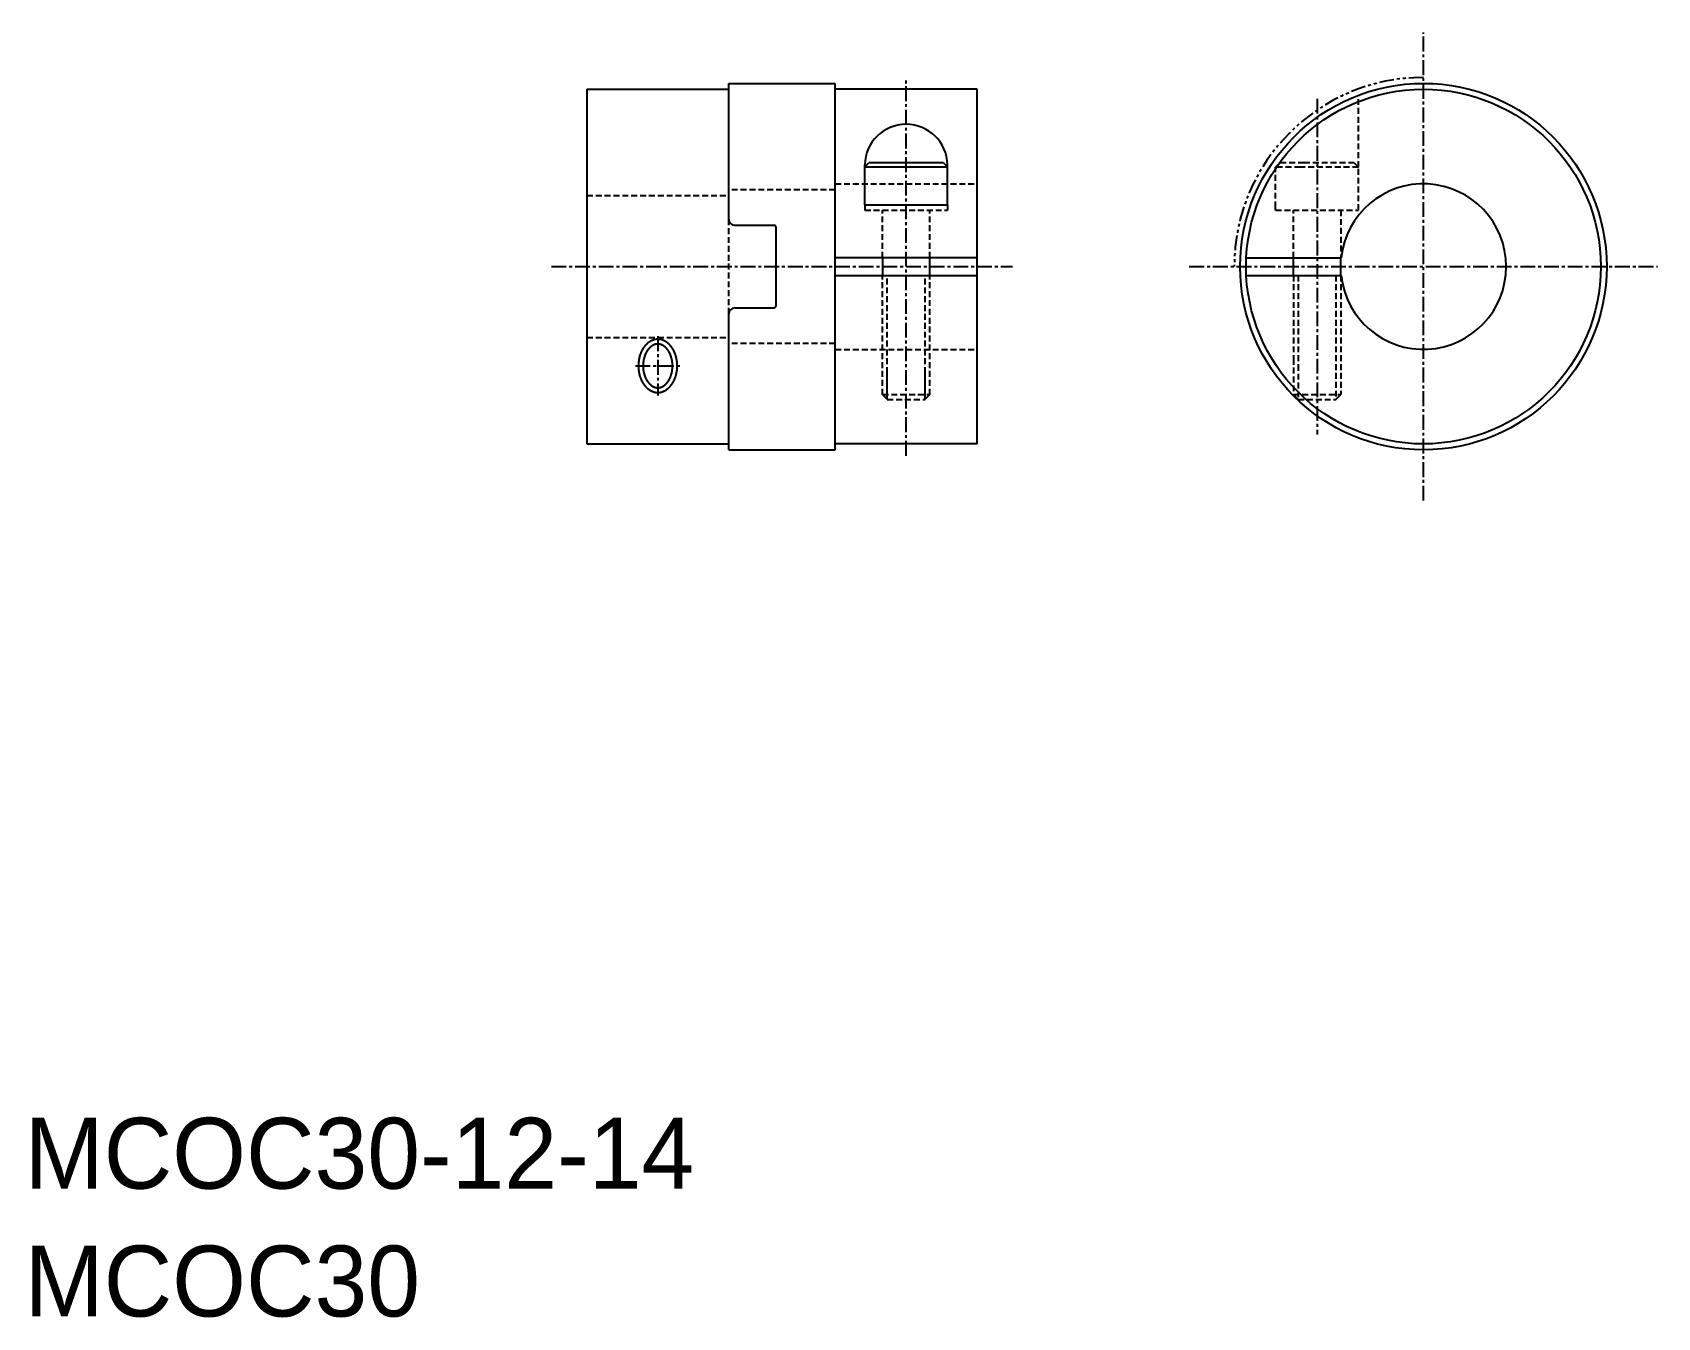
# Model space of a CAD drawing. Extents: x -285 to -148, y -61 to 48.
import ezdxf

# ---------------------------------------------------------------- set-up
doc = ezdxf.new("R2010")
doc.units = 0
for name, pattern in [('CENTER', [2, 1.25, -0.25, 0.25, -0.25]), ('DASHED', [0.75, 0.5, -0.25]), ('PHANTOM', [2.5, 1.25, -0.25, 0.25, -0.25, 0.25, -0.25])]:
    doc.linetypes.add(name, pattern=pattern)
doc.layers.get('0').update_dxf_attribs({"linetype": 'CONTINUOUS'})
doc.layers.add('CENTER', color=1, linetype='CENTER')
doc.layers.add('二点鎖線', color=3, linetype='PHANTOM')

msp = doc.modelspace()

# ---------------------------------------------------------------- texts
at = {"color": 7, "linetype": 'CONTINUOUS'}
for s, p in [('MCOC30-12-14', (-285.99, -50)), ('MCOC30', (-285.99, -60.81))]:
    msp.add_text(s, height=6, dxfattribs=at).set_placement(p)

# ---------------------------------------------------------------- linework, layer by layer
at = {"color": 7, "linetype": 'CONTINUOUS'}
for p, q in [((-238.44, 43), (-238.44, 13)), ((-238.44, 43), (-226.44, 43)), ((-226.44, 32), (-226.44, 43.5)), ((-226.44, 43.5), (-217.44, 43.5)), ((-217.44, 12.5), (-217.44, 43.5)), ((-205.44, 43), (-217.44, 43)), ((-205.44, 13), (-205.44, 43)), ((-214.94, 36.42), (-214.59, 36.77)), ((-214.94, 33.23), (-214.94, 36.62)), ((-207.94, 36.42), (-214.94, 36.42)), ((-208.29, 36.77), (-214.59, 36.77)), ((-208.29, 36.77), (-207.94, 36.42)), ((-207.94, 33.23), (-207.94, 36.62)), ((-207.94, 36.07), (-207.94, 36.07)), ((-214.94, 33.23), (-207.94, 33.23)), ((-225.94, 31.5), (-222.64, 31.5)), ((-222.44, 24.7), (-222.44, 31.3)), ((-205.44, 28.75), (-217.44, 28.75)), ((-213.44, 28.75), (-213.44, 27.25)), ((-209.44, 27.25), (-209.44, 28.75)), ((-182.68, 28.75), (-174.65, 28.75)), ((-178.69, 27.25), (-178.69, 28.75)), ((-174.69, 27.25), (-174.69, 28.75)), ((-217.44, 27.25), (-205.44, 27.25)), ((-182.68, 27.25), (-174.65, 27.25)), ((-226.44, 12.5), (-226.44, 24)), ((-225.94, 24.5), (-222.64, 24.5)), ((-238.44, 13), (-226.44, 13)), ((-226.44, 12.5), (-217.44, 12.5)), ((-205.44, 13), (-217.44, 13))]:
    msp.add_line(p, q, dxfattribs=at)
at = {"color": 3, "linetype": 'DASHED'}
for p, q in [((-173.19, 36.42), (-173.19, 42.49)), ((-179.84, 36.77), (-180.19, 36.42)), ((-178.1, 36.42), (-180.19, 36.42)), ((-180.19, 33), (-180.19, 36.42)), ((-177.79, 36.77), (-179.84, 36.77)), ((-173.19, 36.42), (-178.1, 36.42)), ((-173.54, 36.77), (-177.79, 36.77)), ((-173.54, 36.77), (-173.19, 36.42)), ((-173.19, 32.77), (-173.19, 36.42)), ((-173.19, 36.07), (-173.19, 36.07)), ((-217.44, 34.5), (-226.44, 34.5)), ((-217.44, 35), (-205.44, 35)), ((-238.44, 34), (-226.44, 34)), ((-214.94, 33.23), (-214.94, 32.77)), ((-207.94, 33.23), (-207.94, 32.77)), ((-180.19, 32.77), (-180.19, 33)), ((-226.44, 24), (-226.44, 32)), ((-214.94, 32.77), (-207.94, 32.77)), ((-213.44, 28.75), (-213.44, 32.77)), ((-209.44, 28.75), (-209.44, 32.77)), ((-180.19, 32.77), (-173.19, 32.77)), ((-178.69, 28.75), (-178.69, 32.77)), ((-174.69, 32.77), (-174.69, 28.75)), ((-213.44, 17.17), (-213.44, 27.25)), ((-213.04, 18.99), (-213.04, 27.25)), ((-209.84, 18.99), (-209.84, 27.25)), ((-209.44, 17.17), (-209.44, 27.25)), ((-178.69, 27.25), (-178.69, 20.2)), ((-178.29, 27.25), (-178.29, 19.69)), ((-175.09, 27.25), (-175.09, 16.77)), ((-174.69, 27.25), (-174.69, 17.17)), ((-238.44, 22), (-226.44, 22)), ((-217.44, 21.5), (-226.44, 21.5)), ((-217.44, 21), (-205.44, 21)), ((-178.69, 20.2), (-178.69, 17.17)), ((-178.29, 19.69), (-178.29, 16.77)), ((-213.44, 17.17), (-213.04, 16.77)), ((-213.44, 17.17), (-209.44, 17.17)), ((-213.04, 16.77), (-209.84, 16.77)), ((-209.44, 17.17), (-209.84, 16.77)), ((-178.69, 17.17), (-178.29, 16.77)), ((-178.69, 17.17), (-174.69, 17.17)), ((-178.29, 16.77), (-175.09, 16.77)), ((-175.09, 16.77), (-174.69, 17.17))]:
    msp.add_line(p, q, dxfattribs=at)
at = {"color": 3, "linetype": 'CONTINUOUS'}
for p, q in [((-213.04, 16.77), (-213.04, 18.99)), ((-209.84, 16.77), (-209.84, 18.99))]:
    msp.add_line(p, q, dxfattribs=at)
msp.add_polyline3d([(-232.44, 21.85, 0), (-232.46, 21.85, 0), (-232.47, 21.85, 0), (-232.48, 21.85, 0), (-232.49, 21.85, 0), (-232.5, 21.85, 0), (-232.51, 21.85, 0), (-232.52, 21.85, 0), (-232.53, 21.85, 0), (-232.54, 21.85, 0), (-232.55, 21.85, 0), (-232.57, 21.85, 0), (-232.58, 21.85, 0), (-232.59, 21.85, 0), (-232.6, 21.84, 0), (-232.61, 21.84, 0), (-232.62, 21.84, 0), (-232.63, 21.84, 0), (-232.64, 21.84, 0), (-232.65, 21.84, 0), (-232.66, 21.83, 0), (-232.67, 21.83, 0), (-232.69, 21.83, 0), (-232.7, 21.83, 0), (-232.71, 21.83, 0), (-232.72, 21.82, 0), (-232.73, 21.82, 0), (-232.74, 21.82, 0), (-232.75, 21.81, 0), (-232.76, 21.81, 0), (-232.77, 21.81, 0), (-232.78, 21.81, 0), (-232.79, 21.8, 0), (-232.81, 21.8, 0), (-232.82, 21.8, 0), (-232.83, 21.79, 0), (-232.84, 21.79, 0), (-232.85, 21.78, 0), (-232.86, 21.78, 0), (-232.87, 21.78, 0), (-232.88, 21.77, 0), (-232.89, 21.77, 0), (-232.9, 21.76, 0), (-232.91, 21.76, 0), (-232.92, 21.76, 0), (-232.93, 21.75, 0), (-232.94, 21.75, 0), (-232.96, 21.74, 0), (-232.97, 21.74, 0), (-232.98, 21.73, 0), (-232.99, 21.73, 0), (-233, 21.72, 0), (-233.01, 21.72, 0), (-233.02, 21.71, 0), (-233.03, 21.71, 0), (-233.04, 21.7, 0), (-233.05, 21.69, 0), (-233.06, 21.69, 0), (-233.07, 21.68, 0), (-233.08, 21.68, 0), (-233.09, 21.67, 0), (-233.1, 21.66, 0), (-233.11, 21.66, 0), (-233.12, 21.65, 0), (-233.13, 21.65, 0), (-233.14, 21.64, 0), (-233.15, 21.63, 0), (-233.16, 21.63, 0), (-233.17, 21.62, 0), (-233.18, 21.61, 0), (-233.19, 21.6, 0), (-233.2, 21.6, 0), (-233.21, 21.59, 0), (-233.22, 21.58, 0), (-233.23, 21.57, 0), (-233.24, 21.57, 0), (-233.25, 21.56, 0), (-233.26, 21.55, 0), (-233.27, 21.54, 0), (-233.28, 21.54, 0), (-233.29, 21.53, 0), (-233.3, 21.52, 0), (-233.31, 21.51, 0), (-233.32, 21.5, 0), (-233.33, 21.49, 0), (-233.34, 21.49, 0), (-233.35, 21.48, 0), (-233.36, 21.47, 0), (-233.37, 21.46, 0), (-233.38, 21.45, 0), (-233.39, 21.44, 0), (-233.4, 21.43, 0), (-233.41, 21.42, 0), (-233.42, 21.41, 0), (-233.43, 21.4, 0), (-233.44, 21.39, 0), (-233.45, 21.38, 0), (-233.45, 21.38, 0), (-233.46, 21.37, 0), (-233.47, 21.36, 0), (-233.48, 21.35, 0), (-233.49, 21.34, 0), (-233.5, 21.33, 0), (-233.51, 21.32, 0), (-233.52, 21.3, 0), (-233.53, 21.29, 0), (-233.53, 21.28, 0), (-233.54, 21.27, 0), (-233.55, 21.26, 0), (-233.56, 21.25, 0), (-233.57, 21.24, 0), (-233.58, 21.23, 0), (-233.59, 21.22, 0), (-233.59, 21.21, 0), (-233.6, 21.2, 0), (-233.61, 21.19, 0), (-233.62, 21.17, 0), (-233.63, 21.16, 0), (-233.63, 21.15, 0), (-233.64, 21.14, 0), (-233.65, 21.13, 0), (-233.66, 21.12, 0), (-233.67, 21.1, 0), (-233.67, 21.09, 0), (-233.68, 21.08, 0), (-233.69, 21.07, 0), (-233.7, 21.06, 0), (-233.7, 21.04, 0), (-233.71, 21.03, 0), (-233.72, 21.02, 0), (-233.73, 21.01, 0), (-233.73, 20.99, 0), (-233.74, 20.98, 0), (-233.75, 20.97, 0), (-233.76, 20.96, 0), (-233.76, 20.94, 0), (-233.77, 20.93, 0), (-233.78, 20.92, 0), (-233.78, 20.9, 0), (-233.79, 20.89, 0), (-233.8, 20.88, 0), (-233.8, 20.86, 0), (-233.81, 20.85, 0), (-233.82, 20.84, 0), (-233.82, 20.82, 0), (-233.83, 20.81, 0), (-233.84, 20.8, 0), (-233.84, 20.78, 0), (-233.85, 20.77, 0), (-233.85, 20.75, 0), (-233.86, 20.74, 0), (-233.87, 20.73, 0), (-233.87, 20.71, 0), (-233.88, 20.7, 0), (-233.88, 20.68, 0), (-233.89, 20.67, 0), (-233.9, 20.66, 0), (-233.9, 20.64, 0), (-233.91, 20.63, 0), (-233.91, 20.61, 0), (-233.92, 20.6, 0), (-233.92, 20.58, 0), (-233.93, 20.57, 0), (-233.93, 20.56, 0), (-233.94, 20.54, 0), (-233.94, 20.53, 0), (-233.95, 20.51, 0), (-233.95, 20.5, 0), (-233.96, 20.48, 0), (-233.96, 20.47, 0), (-233.97, 20.45, 0), (-233.97, 20.44, 0), (-233.97, 20.42, 0), (-233.98, 20.41, 0), (-233.98, 20.39, 0), (-233.99, 20.38, 0), (-233.99, 20.36, 0), (-234, 20.35, 0), (-234, 20.33, 0), (-234, 20.31, 0), (-234.01, 20.3, 0), (-234.01, 20.28, 0), (-234.01, 20.27, 0), (-234.02, 20.25, 0), (-234.02, 20.24, 0), (-234.02, 20.22, 0), (-234.03, 20.21, 0), (-234.03, 20.19, 0), (-234.03, 20.17, 0), (-234.04, 20.16, 0), (-234.04, 20.14, 0), (-234.04, 20.13, 0), (-234.05, 20.11, 0), (-234.05, 20.1, 0), (-234.05, 20.08, 0), (-234.05, 20.06, 0), (-234.06, 20.05, 0), (-234.06, 20.03, 0), (-234.06, 20.02, 0), (-234.06, 20, 0), (-234.06, 19.98, 0), (-234.07, 19.97, 0), (-234.07, 19.95, 0), (-234.07, 19.94, 0), (-234.07, 19.92, 0), (-234.07, 19.9, 0), (-234.07, 19.89, 0), (-234.08, 19.87, 0), (-234.08, 19.86, 0), (-234.08, 19.84, 0), (-234.08, 19.82, 0), (-234.08, 19.81, 0), (-234.08, 19.79, 0), (-234.08, 19.78, 0), (-234.08, 19.76, 0), (-234.09, 19.74, 0), (-234.09, 19.73, 0), (-234.09, 19.71, 0), (-234.09, 19.69, 0), (-234.09, 19.68, 0), (-234.09, 19.66, 0), (-234.09, 19.65, 0), (-234.09, 19.63, 0), (-234.09, 19.61, 0), (-234.09, 19.6, 0), (-234.09, 19.58, 0), (-234.09, 19.56, 0), (-234.09, 19.55, 0), (-234.09, 19.53, 0), (-234.09, 19.52, 0), (-234.09, 19.5, 0), (-234.09, 19.48, 0), (-234.09, 19.47, 0), (-234.08, 19.45, 0), (-234.08, 19.43, 0), (-234.08, 19.42, 0), (-234.08, 19.4, 0), (-234.08, 19.39, 0), (-234.08, 19.37, 0), (-234.08, 19.35, 0), (-234.08, 19.34, 0), (-234.08, 19.32, 0), (-234.07, 19.3, 0), (-234.07, 19.29, 0), (-234.07, 19.27, 0), (-234.07, 19.26, 0), (-234.07, 19.24, 0), (-234.06, 19.22, 0), (-234.06, 19.21, 0), (-234.06, 19.19, 0), (-234.06, 19.18, 0), (-234.06, 19.16, 0), (-234.05, 19.14, 0), (-234.05, 19.13, 0), (-234.05, 19.11, 0), (-234.05, 19.1, 0), (-234.04, 19.08, 0), (-234.04, 19.07, 0), (-234.04, 19.05, 0), (-234.04, 19.03, 0), (-234.03, 19.02, 0), (-234.03, 19, 0), (-234.03, 18.99, 0), (-234.02, 18.97, 0), (-234.02, 18.96, 0), (-234.02, 18.94, 0), (-234.01, 18.92, 0), (-234.01, 18.91, 0), (-234, 18.89, 0), (-234, 18.88, 0), (-234, 18.86, 0), (-233.99, 18.85, 0), (-233.99, 18.83, 0), (-233.99, 18.82, 0), (-233.98, 18.8, 0), (-233.98, 18.79, 0), (-233.97, 18.77, 0), (-233.97, 18.76, 0), (-233.96, 18.74, 0), (-233.96, 18.73, 0), (-233.95, 18.71, 0), (-233.95, 18.7, 0), (-233.94, 18.68, 0), (-233.94, 18.67, 0), (-233.93, 18.65, 0), (-233.93, 18.64, 0), (-233.92, 18.62, 0), (-233.92, 18.61, 0), (-233.91, 18.6, 0), (-233.91, 18.58, 0), (-233.9, 18.57, 0), (-233.9, 18.55, 0), (-233.89, 18.54, 0), (-233.89, 18.52, 0), (-233.88, 18.51, 0), (-233.88, 18.5, 0), (-233.87, 18.48, 0), (-233.86, 18.47, 0), (-233.86, 18.45, 0), (-233.85, 18.44, 0), (-233.85, 18.43, 0), (-233.84, 18.41, 0), (-233.83, 18.4, 0), (-233.83, 18.38, 0), (-233.82, 18.37, 0), (-233.81, 18.36, 0), (-233.81, 18.34, 0), (-233.8, 18.33, 0), (-233.79, 18.32, 0), (-233.79, 18.3, 0), (-233.78, 18.29, 0), (-233.77, 18.28, 0), (-233.77, 18.27, 0), (-233.76, 18.25, 0), (-233.75, 18.24, 0), (-233.75, 18.23, 0), (-233.74, 18.21, 0), (-233.73, 18.2, 0), (-233.72, 18.19, 0), (-233.72, 18.18, 0), (-233.71, 18.16, 0), (-233.7, 18.15, 0), (-233.69, 18.14, 0), (-233.69, 18.13, 0), (-233.68, 18.12, 0), (-233.67, 18.1, 0), (-233.66, 18.09, 0), (-233.65, 18.08, 0), (-233.65, 18.07, 0), (-233.64, 18.06, 0), (-233.63, 18.04, 0), (-233.62, 18.03, 0), (-233.61, 18.02, 0), (-233.61, 18.01, 0), (-233.6, 18, 0), (-233.59, 17.99, 0), (-233.58, 17.98, 0), (-233.57, 17.97, 0), (-233.56, 17.95, 0), (-233.56, 17.94, 0), (-233.55, 17.93, 0), (-233.54, 17.92, 0), (-233.53, 17.91, 0), (-233.52, 17.9, 0), (-233.51, 17.89, 0), (-233.5, 17.88, 0), (-233.49, 17.87, 0), (-233.49, 17.86, 0), (-233.48, 17.85, 0), (-233.47, 17.84, 0), (-233.46, 17.83, 0), (-233.45, 17.82, 0), (-233.44, 17.81, 0), (-233.43, 17.8, 0), (-233.42, 17.79, 0), (-233.41, 17.78, 0), (-233.4, 17.77, 0), (-233.39, 17.76, 0), (-233.38, 17.75, 0), (-233.38, 17.75, 0), (-233.37, 17.74, 0), (-233.36, 17.73, 0), (-233.35, 17.72, 0), (-233.34, 17.71, 0), (-233.33, 17.7, 0), (-233.32, 17.69, 0), (-233.31, 17.69, 0), (-233.3, 17.68, 0), (-233.29, 17.67, 0), (-233.28, 17.66, 0), (-233.27, 17.65, 0), (-233.26, 17.65, 0), (-233.25, 17.64, 0), (-233.24, 17.63, 0), (-233.23, 17.62, 0), (-233.22, 17.62, 0), (-233.21, 17.61, 0), (-233.2, 17.6, 0), (-233.19, 17.59, 0), (-233.18, 17.59, 0), (-233.17, 17.58, 0), (-233.16, 17.57, 0), (-233.15, 17.57, 0), (-233.14, 17.56, 0), (-233.13, 17.55, 0), (-233.12, 17.55, 0), (-233.11, 17.54, 0), (-233.1, 17.53, 0), (-233.09, 17.53, 0), (-233.08, 17.52, 0), (-233.07, 17.52, 0), (-233.06, 17.51, 0), (-233.04, 17.5, 0), (-233.03, 17.5, 0), (-233.02, 17.49, 0), (-233.01, 17.49, 0), (-233, 17.48, 0), (-232.99, 17.48, 0), (-232.98, 17.47, 0), (-232.97, 17.47, 0), (-232.96, 17.46, 0), (-232.95, 17.46, 0), (-232.94, 17.45, 0), (-232.93, 17.45, 0), (-232.92, 17.44, 0), (-232.91, 17.44, 0), (-232.9, 17.43, 0), (-232.89, 17.43, 0), (-232.88, 17.43, 0), (-232.86, 17.42, 0), (-232.85, 17.42, 0), (-232.84, 17.41, 0), (-232.83, 17.41, 0), (-232.82, 17.41, 0), (-232.81, 17.4, 0), (-232.8, 17.4, 0), (-232.79, 17.4, 0), (-232.78, 17.39, 0), (-232.77, 17.39, 0), (-232.76, 17.39, 0), (-232.75, 17.38, 0), (-232.73, 17.38, 0), (-232.72, 17.38, 0), (-232.71, 17.38, 0), (-232.7, 17.37, 0), (-232.69, 17.37, 0), (-232.68, 17.37, 0), (-232.67, 17.37, 0), (-232.66, 17.37, 0), (-232.65, 17.36, 0), (-232.64, 17.36, 0), (-232.63, 17.36, 0), (-232.61, 17.36, 0), (-232.6, 17.36, 0), (-232.59, 17.36, 0), (-232.58, 17.35, 0), (-232.57, 17.35, 0), (-232.56, 17.35, 0), (-232.55, 17.35, 0), (-232.54, 17.35, 0), (-232.53, 17.35, 0), (-232.52, 17.35, 0), (-232.51, 17.35, 0), (-232.49, 17.35, 0), (-232.48, 17.35, 0), (-232.47, 17.35, 0), (-232.46, 17.35, 0), (-232.45, 17.35, 0), (-232.44, 17.35, 0), (-232.43, 17.35, 0), (-232.42, 17.35, 0), (-232.41, 17.35, 0), (-232.4, 17.35, 0), (-232.38, 17.35, 0), (-232.37, 17.35, 0), (-232.36, 17.35, 0), (-232.35, 17.35, 0), (-232.34, 17.35, 0), (-232.33, 17.35, 0), (-232.32, 17.35, 0), (-232.31, 17.35, 0), (-232.3, 17.36, 0), (-232.29, 17.36, 0), (-232.27, 17.36, 0), (-232.26, 17.36, 0), (-232.25, 17.36, 0), (-232.24, 17.36, 0), (-232.23, 17.37, 0), (-232.22, 17.37, 0), (-232.21, 17.37, 0), (-232.2, 17.37, 0), (-232.19, 17.37, 0), (-232.18, 17.38, 0), (-232.17, 17.38, 0), (-232.15, 17.38, 0), (-232.14, 17.38, 0), (-232.13, 17.39, 0), (-232.12, 17.39, 0), (-232.11, 17.39, 0), (-232.1, 17.4, 0), (-232.09, 17.4, 0), (-232.08, 17.4, 0), (-232.07, 17.41, 0), (-232.06, 17.41, 0), (-232.05, 17.41, 0), (-232.04, 17.42, 0), (-232.03, 17.42, 0), (-232.01, 17.43, 0), (-232, 17.43, 0), (-231.99, 17.43, 0), (-231.98, 17.44, 0), (-231.97, 17.44, 0), (-231.96, 17.45, 0), (-231.95, 17.45, 0), (-231.94, 17.46, 0), (-231.93, 17.46, 0), (-231.92, 17.47, 0), (-231.91, 17.47, 0), (-231.9, 17.48, 0), (-231.89, 17.48, 0), (-231.88, 17.49, 0), (-231.87, 17.49, 0), (-231.86, 17.5, 0), (-231.84, 17.5, 0), (-231.83, 17.51, 0), (-231.82, 17.52, 0), (-231.81, 17.52, 0), (-231.8, 17.53, 0), (-231.79, 17.53, 0), (-231.78, 17.54, 0), (-231.77, 17.55, 0), (-231.76, 17.55, 0), (-231.75, 17.56, 0), (-231.74, 17.57, 0), (-231.73, 17.57, 0), (-231.72, 17.58, 0), (-231.71, 17.59, 0), (-231.7, 17.59, 0), (-231.69, 17.6, 0), (-231.68, 17.61, 0), (-231.67, 17.62, 0), (-231.66, 17.62, 0), (-231.65, 17.63, 0), (-231.64, 17.64, 0), (-231.63, 17.65, 0), (-231.62, 17.65, 0), (-231.61, 17.66, 0), (-231.6, 17.67, 0), (-231.59, 17.68, 0), (-231.58, 17.69, 0), (-231.57, 17.69, 0), (-231.56, 17.7, 0), (-231.55, 17.71, 0), (-231.54, 17.72, 0), (-231.53, 17.73, 0), (-231.52, 17.74, 0), (-231.51, 17.75, 0), (-231.5, 17.76, 0), (-231.5, 17.76, 0), (-231.49, 17.77, 0), (-231.48, 17.78, 0), (-231.47, 17.79, 0), (-231.46, 17.8, 0), (-231.45, 17.81, 0), (-231.44, 17.82, 0), (-231.43, 17.83, 0), (-231.42, 17.84, 0), (-231.41, 17.85, 0), (-231.4, 17.86, 0), (-231.39, 17.87, 0), (-231.39, 17.88, 0), (-231.38, 17.89, 0), (-231.37, 17.9, 0), (-231.36, 17.91, 0), (-231.35, 17.92, 0), (-231.34, 17.93, 0), (-231.33, 17.94, 0), (-231.33, 17.95, 0), (-231.32, 17.97, 0), (-231.31, 17.98, 0), (-231.3, 17.99, 0), (-231.29, 18, 0), (-231.28, 18.01, 0), (-231.28, 18.02, 0), (-231.27, 18.03, 0), (-231.26, 18.04, 0), (-231.25, 18.06, 0), (-231.24, 18.07, 0), (-231.23, 18.08, 0), (-231.23, 18.09, 0), (-231.22, 18.1, 0), (-231.21, 18.12, 0), (-231.2, 18.13, 0), (-231.2, 18.14, 0), (-231.19, 18.15, 0), (-231.18, 18.16, 0), (-231.17, 18.18, 0), (-231.17, 18.19, 0), (-231.16, 18.2, 0), (-231.15, 18.21, 0), (-231.14, 18.23, 0), (-231.14, 18.24, 0), (-231.13, 18.25, 0), (-231.12, 18.27, 0), (-231.12, 18.28, 0), (-231.11, 18.29, 0), (-231.1, 18.3, 0), (-231.1, 18.32, 0), (-231.09, 18.33, 0), (-231.08, 18.34, 0), (-231.08, 18.36, 0), (-231.07, 18.37, 0), (-231.06, 18.38, 0), (-231.06, 18.4, 0), (-231.05, 18.41, 0), (-231.04, 18.43, 0), (-231.04, 18.44, 0), (-231.03, 18.45, 0), (-231.03, 18.47, 0), (-231.02, 18.48, 0), (-231.01, 18.5, 0), (-231.01, 18.51, 0), (-231, 18.52, 0), (-231, 18.54, 0), (-230.99, 18.55, 0), (-230.99, 18.57, 0), (-230.98, 18.58, 0), (-230.98, 18.6, 0), (-230.97, 18.61, 0), (-230.96, 18.62, 0), (-230.96, 18.64, 0), (-230.95, 18.65, 0), (-230.95, 18.67, 0), (-230.94, 18.68, 0), (-230.94, 18.7, 0), (-230.94, 18.71, 0), (-230.93, 18.73, 0), (-230.93, 18.74, 0), (-230.92, 18.76, 0), (-230.92, 18.77, 0), (-230.91, 18.79, 0), (-230.91, 18.8, 0), (-230.9, 18.82, 0), (-230.9, 18.83, 0), (-230.9, 18.85, 0), (-230.89, 18.86, 0), (-230.89, 18.88, 0), (-230.88, 18.89, 0), (-230.88, 18.91, 0), (-230.88, 18.92, 0), (-230.87, 18.94, 0), (-230.87, 18.96, 0), (-230.87, 18.97, 0), (-230.86, 18.99, 0), (-230.86, 19, 0), (-230.86, 19.02, 0), (-230.85, 19.03, 0), (-230.85, 19.05, 0), (-230.85, 19.07, 0), (-230.85, 19.08, 0), (-230.84, 19.1, 0), (-230.84, 19.11, 0), (-230.84, 19.13, 0), (-230.84, 19.14, 0), (-230.83, 19.16, 0), (-230.83, 19.18, 0), (-230.83, 19.19, 0), (-230.83, 19.21, 0), (-230.82, 19.22, 0), (-230.82, 19.24, 0), (-230.82, 19.26, 0), (-230.82, 19.27, 0), (-230.82, 19.29, 0), (-230.82, 19.3, 0), (-230.81, 19.32, 0), (-230.81, 19.34, 0), (-230.81, 19.35, 0), (-230.81, 19.37, 0), (-230.81, 19.39, 0), (-230.81, 19.4, 0), (-230.81, 19.42, 0), (-230.81, 19.43, 0), (-230.81, 19.45, 0), (-230.8, 19.47, 0), (-230.8, 19.48, 0), (-230.8, 19.5, 0), (-230.8, 19.52, 0), (-230.8, 19.53, 0), (-230.8, 19.55, 0), (-230.8, 19.56, 0), (-230.8, 19.58, 0), (-230.8, 19.6, 0), (-230.8, 19.61, 0), (-230.8, 19.63, 0), (-230.8, 19.65, 0), (-230.8, 19.66, 0), (-230.8, 19.68, 0), (-230.8, 19.69, 0), (-230.8, 19.71, 0), (-230.8, 19.73, 0), (-230.8, 19.74, 0), (-230.81, 19.76, 0), (-230.81, 19.78, 0), (-230.81, 19.79, 0), (-230.81, 19.81, 0), (-230.81, 19.82, 0), (-230.81, 19.84, 0), (-230.81, 19.86, 0), (-230.81, 19.87, 0), (-230.81, 19.89, 0), (-230.82, 19.9, 0), (-230.82, 19.92, 0), (-230.82, 19.94, 0), (-230.82, 19.95, 0), (-230.82, 19.97, 0), (-230.83, 19.98, 0), (-230.83, 20, 0), (-230.83, 20.02, 0), (-230.83, 20.03, 0), (-230.83, 20.05, 0), (-230.84, 20.06, 0), (-230.84, 20.08, 0), (-230.84, 20.1, 0), (-230.84, 20.11, 0), (-230.85, 20.13, 0), (-230.85, 20.14, 0), (-230.85, 20.16, 0), (-230.86, 20.17, 0), (-230.86, 20.19, 0), (-230.86, 20.21, 0), (-230.87, 20.22, 0), (-230.87, 20.24, 0), (-230.87, 20.25, 0), (-230.88, 20.27, 0), (-230.88, 20.28, 0), (-230.88, 20.3, 0), (-230.89, 20.31, 0), (-230.89, 20.33, 0), (-230.89, 20.35, 0), (-230.9, 20.36, 0), (-230.9, 20.38, 0), (-230.91, 20.39, 0), (-230.91, 20.41, 0), (-230.92, 20.42, 0), (-230.92, 20.44, 0), (-230.92, 20.45, 0), (-230.93, 20.47, 0), (-230.93, 20.48, 0), (-230.94, 20.5, 0), (-230.94, 20.51, 0), (-230.95, 20.53, 0), (-230.95, 20.54, 0), (-230.96, 20.56, 0), (-230.96, 20.57, 0), (-230.97, 20.58, 0), (-230.97, 20.6, 0), (-230.98, 20.61, 0), (-230.98, 20.63, 0), (-230.99, 20.64, 0), (-230.99, 20.66, 0), (-231, 20.67, 0), (-231.01, 20.68, 0), (-231.01, 20.7, 0), (-231.02, 20.71, 0), (-231.02, 20.73, 0), (-231.03, 20.74, 0), (-231.04, 20.75, 0), (-231.04, 20.77, 0), (-231.05, 20.78, 0), (-231.05, 20.8, 0), (-231.06, 20.81, 0), (-231.07, 20.82, 0), (-231.07, 20.84, 0), (-231.08, 20.85, 0), (-231.09, 20.86, 0), (-231.09, 20.88, 0), (-231.1, 20.89, 0), (-231.11, 20.9, 0), (-231.11, 20.92, 0), (-231.12, 20.93, 0), (-231.13, 20.94, 0), (-231.13, 20.96, 0), (-231.14, 20.97, 0), (-231.15, 20.98, 0), (-231.16, 20.99, 0), (-231.16, 21.01, 0), (-231.17, 21.02, 0), (-231.18, 21.03, 0), (-231.18, 21.04, 0), (-231.19, 21.06, 0), (-231.2, 21.07, 0), (-231.21, 21.08, 0), (-231.22, 21.09, 0), (-231.22, 21.1, 0), (-231.23, 21.12, 0), (-231.24, 21.13, 0), (-231.25, 21.14, 0), (-231.25, 21.15, 0), (-231.26, 21.16, 0), (-231.27, 21.17, 0), (-231.28, 21.19, 0), (-231.29, 21.2, 0), (-231.3, 21.21, 0), (-231.3, 21.22, 0), (-231.31, 21.23, 0), (-231.32, 21.24, 0), (-231.33, 21.25, 0), (-231.34, 21.26, 0), (-231.35, 21.27, 0), (-231.36, 21.28, 0), (-231.36, 21.29, 0), (-231.37, 21.31, 0), (-231.38, 21.32, 0), (-231.39, 21.33, 0), (-231.4, 21.34, 0), (-231.41, 21.35, 0), (-231.42, 21.36, 0), (-231.43, 21.37, 0), (-231.44, 21.38, 0), (-231.44, 21.39, 0), (-231.45, 21.39, 0), (-231.46, 21.4, 0), (-231.47, 21.41, 0), (-231.48, 21.42, 0), (-231.49, 21.43, 0), (-231.5, 21.44, 0), (-231.51, 21.45, 0), (-231.52, 21.46, 0), (-231.53, 21.47, 0), (-231.54, 21.48, 0), (-231.55, 21.49, 0), (-231.56, 21.49, 0), (-231.57, 21.5, 0), (-231.58, 21.51, 0), (-231.59, 21.52, 0), (-231.6, 21.53, 0), (-231.61, 21.54, 0), (-231.62, 21.54, 0), (-231.63, 21.55, 0), (-231.64, 21.56, 0), (-231.65, 21.57, 0), (-231.66, 21.57, 0), (-231.67, 21.58, 0), (-231.68, 21.59, 0), (-231.69, 21.6, 0), (-231.7, 21.6, 0), (-231.71, 21.61, 0), (-231.72, 21.62, 0), (-231.73, 21.63, 0), (-231.74, 21.63, 0), (-231.75, 21.64, 0), (-231.76, 21.65, 0), (-231.77, 21.65, 0), (-231.78, 21.66, 0), (-231.79, 21.66, 0), (-231.8, 21.67, 0), (-231.81, 21.68, 0), (-231.82, 21.68, 0), (-231.83, 21.69, 0), (-231.84, 21.69, 0), (-231.85, 21.7, 0), (-231.86, 21.71, 0), (-231.87, 21.71, 0), (-231.88, 21.72, 0), (-231.89, 21.72, 0), (-231.9, 21.73, 0), (-231.91, 21.73, 0), (-231.92, 21.74, 0), (-231.93, 21.74, 0), (-231.94, 21.75, 0), (-231.96, 21.75, 0), (-231.97, 21.76, 0), (-231.98, 21.76, 0), (-231.99, 21.76, 0), (-232, 21.77, 0), (-232.01, 21.77, 0), (-232.02, 21.78, 0), (-232.03, 21.78, 0), (-232.04, 21.79, 0), (-232.05, 21.79, 0), (-232.06, 21.79, 0), (-232.07, 21.8, 0), (-232.08, 21.8, 0), (-232.1, 21.8, 0), (-232.11, 21.81, 0), (-232.12, 21.81, 0), (-232.13, 21.81, 0), (-232.14, 21.81, 0), (-232.15, 21.82, 0), (-232.16, 21.82, 0), (-232.17, 21.82, 0), (-232.18, 21.83, 0), (-232.19, 21.83, 0), (-232.2, 21.83, 0), (-232.21, 21.83, 0), (-232.23, 21.83, 0), (-232.24, 21.84, 0), (-232.25, 21.84, 0), (-232.26, 21.84, 0), (-232.27, 21.84, 0), (-232.28, 21.84, 0), (-232.29, 21.84, 0), (-232.3, 21.85, 0), (-232.31, 21.85, 0), (-232.32, 21.85, 0), (-232.34, 21.85, 0), (-232.35, 21.85, 0), (-232.36, 21.85, 0), (-232.37, 21.85, 0), (-232.38, 21.85, 0), (-232.39, 21.85, 0), (-232.4, 21.85, 0), (-232.41, 21.85, 0), (-232.42, 21.85, 0), (-232.43, 21.85, 0), (-232.44, 21.85, 0)], dxfattribs=at)
at = {"color": 7, "linetype": 'CONTINUOUS'}
msp.add_polyline3d([(-232.44, 21.45, 0), (-232.45, 21.45, 0), (-232.46, 21.45, 0), (-232.46, 21.45, 0), (-232.47, 21.45, 0), (-232.48, 21.45, 0), (-232.48, 21.45, 0), (-232.49, 21.45, 0), (-232.5, 21.45, 0), (-232.5, 21.45, 0), (-232.51, 21.45, 0), (-232.51, 21.45, 0), (-232.52, 21.45, 0), (-232.53, 21.45, 0), (-232.53, 21.45, 0), (-232.54, 21.45, 0), (-232.55, 21.45, 0), (-232.55, 21.45, 0), (-232.56, 21.45, 0), (-232.57, 21.45, 0), (-232.57, 21.44, 0), (-232.58, 21.44, 0), (-232.59, 21.44, 0), (-232.59, 21.44, 0), (-232.6, 21.44, 0), (-232.6, 21.44, 0), (-232.61, 21.44, 0), (-232.62, 21.44, 0), (-232.62, 21.43, 0), (-232.63, 21.43, 0), (-232.64, 21.43, 0), (-232.64, 21.43, 0), (-232.65, 21.43, 0), (-232.66, 21.43, 0), (-232.66, 21.42, 0), (-232.67, 21.42, 0), (-232.68, 21.42, 0), (-232.68, 21.42, 0), (-232.69, 21.42, 0), (-232.7, 21.41, 0), (-232.7, 21.41, 0), (-232.71, 21.41, 0), (-232.71, 21.41, 0), (-232.72, 21.41, 0), (-232.73, 21.4, 0), (-232.73, 21.4, 0), (-232.74, 21.4, 0), (-232.75, 21.4, 0), (-232.75, 21.39, 0), (-232.76, 21.39, 0), (-232.77, 21.39, 0), (-232.77, 21.39, 0), (-232.78, 21.38, 0), (-232.79, 21.38, 0), (-232.79, 21.38, 0), (-232.8, 21.37, 0), (-232.81, 21.37, 0), (-232.81, 21.37, 0), (-232.82, 21.36, 0), (-232.83, 21.36, 0), (-232.83, 21.36, 0), (-232.84, 21.35, 0), (-232.84, 21.35, 0), (-232.85, 21.35, 0), (-232.86, 21.34, 0), (-232.86, 21.34, 0), (-232.87, 21.34, 0), (-232.88, 21.33, 0), (-232.88, 21.33, 0), (-232.89, 21.33, 0), (-232.9, 21.32, 0), (-232.9, 21.32, 0), (-232.91, 21.31, 0), (-232.92, 21.31, 0), (-232.92, 21.3, 0), (-232.93, 21.3, 0), (-232.94, 21.3, 0), (-232.94, 21.29, 0), (-232.95, 21.29, 0), (-232.96, 21.28, 0), (-232.96, 21.28, 0), (-232.97, 21.27, 0), (-232.98, 21.27, 0), (-232.98, 21.26, 0), (-232.99, 21.26, 0), (-233, 21.25, 0), (-233, 21.25, 0), (-233.01, 21.24, 0), (-233.01, 21.24, 0), (-233.02, 21.23, 0), (-233.03, 21.23, 0), (-233.03, 21.22, 0), (-233.04, 21.22, 0), (-233.05, 21.21, 0), (-233.05, 21.21, 0), (-233.06, 21.2, 0), (-233.07, 21.19, 0), (-233.07, 21.19, 0), (-233.08, 21.18, 0), (-233.09, 21.18, 0), (-233.09, 21.17, 0), (-233.1, 21.17, 0), (-233.11, 21.16, 0), (-233.11, 21.15, 0), (-233.12, 21.15, 0), (-233.12, 21.14, 0), (-233.13, 21.13, 0), (-233.14, 21.13, 0), (-233.14, 21.12, 0), (-233.15, 21.11, 0), (-233.16, 21.11, 0), (-233.16, 21.1, 0), (-233.17, 21.09, 0), (-233.17, 21.09, 0), (-233.18, 21.08, 0), (-233.19, 21.07, 0), (-233.19, 21.07, 0), (-233.2, 21.06, 0), (-233.21, 21.05, 0), (-233.21, 21.05, 0), (-233.22, 21.04, 0), (-233.22, 21.03, 0), (-233.23, 21.02, 0), (-233.24, 21.02, 0), (-233.24, 21.01, 0), (-233.25, 21, 0), (-233.25, 20.99, 0), (-233.26, 20.99, 0), (-233.27, 20.98, 0), (-233.27, 20.97, 0), (-233.28, 20.96, 0), (-233.28, 20.95, 0), (-233.29, 20.95, 0), (-233.3, 20.94, 0), (-233.3, 20.93, 0), (-233.31, 20.92, 0), (-233.31, 20.91, 0), (-233.32, 20.9, 0), (-233.32, 20.9, 0), (-233.33, 20.89, 0), (-233.34, 20.88, 0), (-233.34, 20.87, 0), (-233.35, 20.86, 0), (-233.35, 20.85, 0), (-233.36, 20.85, 0), (-233.36, 20.84, 0), (-233.37, 20.83, 0), (-233.37, 20.82, 0), (-233.38, 20.81, 0), (-233.38, 20.8, 0), (-233.39, 20.79, 0), (-233.39, 20.78, 0), (-233.4, 20.77, 0), (-233.4, 20.76, 0), (-233.41, 20.75, 0), (-233.41, 20.75, 0), (-233.42, 20.74, 0), (-233.42, 20.73, 0), (-233.43, 20.72, 0), (-233.43, 20.71, 0), (-233.44, 20.7, 0), (-233.44, 20.69, 0), (-233.45, 20.68, 0), (-233.45, 20.67, 0), (-233.46, 20.66, 0), (-233.46, 20.65, 0), (-233.47, 20.64, 0), (-233.47, 20.63, 0), (-233.48, 20.62, 0), (-233.48, 20.61, 0), (-233.49, 20.6, 0), (-233.49, 20.59, 0), (-233.5, 20.58, 0), (-233.5, 20.57, 0), (-233.5, 20.56, 0), (-233.51, 20.55, 0), (-233.51, 20.54, 0), (-233.52, 20.52, 0), (-233.52, 20.51, 0), (-233.53, 20.5, 0), (-233.53, 20.49, 0), (-233.53, 20.48, 0), (-233.54, 20.47, 0), (-233.54, 20.46, 0), (-233.54, 20.45, 0), (-233.55, 20.44, 0), (-233.55, 20.43, 0), (-233.56, 20.42, 0), (-233.56, 20.41, 0), (-233.56, 20.4, 0), (-233.57, 20.38, 0), (-233.57, 20.37, 0), (-233.57, 20.36, 0), (-233.58, 20.35, 0), (-233.58, 20.34, 0), (-233.58, 20.33, 0), (-233.59, 20.32, 0), (-233.59, 20.31, 0), (-233.59, 20.29, 0), (-233.6, 20.28, 0), (-233.6, 20.27, 0), (-233.6, 20.26, 0), (-233.61, 20.25, 0), (-233.61, 20.24, 0), (-233.61, 20.23, 0), (-233.62, 20.21, 0), (-233.62, 20.2, 0), (-233.62, 20.19, 0), (-233.62, 20.18, 0), (-233.63, 20.17, 0), (-233.63, 20.16, 0), (-233.63, 20.14, 0), (-233.63, 20.13, 0), (-233.64, 20.12, 0), (-233.64, 20.11, 0), (-233.64, 20.1, 0), (-233.64, 20.09, 0), (-233.65, 20.07, 0), (-233.65, 20.06, 0), (-233.65, 20.05, 0), (-233.65, 20.04, 0), (-233.65, 20.03, 0), (-233.66, 20.01, 0), (-233.66, 20, 0), (-233.66, 19.99, 0), (-233.66, 19.98, 0), (-233.66, 19.97, 0), (-233.66, 19.95, 0), (-233.67, 19.94, 0), (-233.67, 19.93, 0), (-233.67, 19.92, 0), (-233.67, 19.9, 0), (-233.67, 19.89, 0), (-233.67, 19.88, 0), (-233.67, 19.87, 0), (-233.68, 19.86, 0), (-233.68, 19.84, 0), (-233.68, 19.83, 0), (-233.68, 19.82, 0), (-233.68, 19.81, 0), (-233.68, 19.79, 0), (-233.68, 19.78, 0), (-233.68, 19.77, 0), (-233.68, 19.76, 0), (-233.68, 19.75, 0), (-233.68, 19.73, 0), (-233.69, 19.72, 0), (-233.69, 19.71, 0), (-233.69, 19.7, 0), (-233.69, 19.68, 0), (-233.69, 19.67, 0), (-233.69, 19.66, 0), (-233.69, 19.65, 0), (-233.69, 19.63, 0), (-233.69, 19.62, 0), (-233.69, 19.61, 0), (-233.69, 19.6, 0), (-233.69, 19.59, 0), (-233.69, 19.57, 0), (-233.69, 19.56, 0), (-233.69, 19.55, 0), (-233.69, 19.54, 0), (-233.69, 19.52, 0), (-233.69, 19.51, 0), (-233.69, 19.5, 0), (-233.69, 19.49, 0), (-233.69, 19.47, 0), (-233.68, 19.46, 0), (-233.68, 19.45, 0), (-233.68, 19.44, 0), (-233.68, 19.42, 0), (-233.68, 19.41, 0), (-233.68, 19.4, 0), (-233.68, 19.39, 0), (-233.68, 19.38, 0), (-233.68, 19.36, 0), (-233.68, 19.35, 0), (-233.68, 19.34, 0), (-233.67, 19.33, 0), (-233.67, 19.31, 0), (-233.67, 19.3, 0), (-233.67, 19.29, 0), (-233.67, 19.28, 0), (-233.67, 19.27, 0), (-233.67, 19.25, 0), (-233.66, 19.24, 0), (-233.66, 19.23, 0), (-233.66, 19.22, 0), (-233.66, 19.2, 0), (-233.66, 19.19, 0), (-233.65, 19.18, 0), (-233.65, 19.17, 0), (-233.65, 19.16, 0), (-233.65, 19.14, 0), (-233.65, 19.13, 0), (-233.64, 19.12, 0), (-233.64, 19.11, 0), (-233.64, 19.1, 0), (-233.64, 19.09, 0), (-233.64, 19.07, 0), (-233.63, 19.06, 0), (-233.63, 19.05, 0), (-233.63, 19.04, 0), (-233.62, 19.03, 0), (-233.62, 19.02, 0), (-233.62, 19, 0), (-233.62, 18.99, 0), (-233.61, 18.98, 0), (-233.61, 18.97, 0), (-233.61, 18.96, 0), (-233.61, 18.95, 0), (-233.6, 18.93, 0), (-233.6, 18.92, 0), (-233.6, 18.91, 0), (-233.59, 18.9, 0), (-233.59, 18.89, 0), (-233.59, 18.88, 0), (-233.58, 18.87, 0), (-233.58, 18.86, 0), (-233.58, 18.84, 0), (-233.57, 18.83, 0), (-233.57, 18.82, 0), (-233.57, 18.81, 0), (-233.56, 18.8, 0), (-233.56, 18.79, 0), (-233.55, 18.78, 0), (-233.55, 18.77, 0), (-233.55, 18.76, 0), (-233.54, 18.75, 0), (-233.54, 18.73, 0), (-233.54, 18.72, 0), (-233.53, 18.71, 0), (-233.53, 18.7, 0), (-233.52, 18.69, 0), (-233.52, 18.68, 0), (-233.51, 18.67, 0), (-233.51, 18.66, 0), (-233.51, 18.65, 0), (-233.5, 18.64, 0), (-233.5, 18.63, 0), (-233.49, 18.62, 0), (-233.49, 18.61, 0), (-233.48, 18.6, 0), (-233.48, 18.59, 0), (-233.48, 18.58, 0), (-233.47, 18.57, 0), (-233.47, 18.56, 0), (-233.46, 18.55, 0), (-233.46, 18.54, 0), (-233.45, 18.53, 0), (-233.45, 18.52, 0), (-233.44, 18.51, 0), (-233.44, 18.5, 0), (-233.43, 18.49, 0), (-233.43, 18.48, 0), (-233.42, 18.47, 0), (-233.42, 18.46, 0), (-233.41, 18.45, 0), (-233.41, 18.44, 0), (-233.4, 18.43, 0), (-233.4, 18.42, 0), (-233.39, 18.41, 0), (-233.39, 18.41, 0), (-233.38, 18.4, 0), (-233.38, 18.39, 0), (-233.37, 18.38, 0), (-233.36, 18.37, 0), (-233.36, 18.36, 0), (-233.35, 18.35, 0), (-233.35, 18.34, 0), (-233.34, 18.33, 0), (-233.34, 18.33, 0), (-233.33, 18.32, 0), (-233.33, 18.31, 0), (-233.32, 18.3, 0), (-233.32, 18.29, 0), (-233.31, 18.28, 0), (-233.3, 18.28, 0), (-233.3, 18.27, 0), (-233.29, 18.26, 0), (-233.29, 18.25, 0), (-233.28, 18.24, 0), (-233.27, 18.23, 0), (-233.27, 18.23, 0), (-233.26, 18.22, 0), (-233.26, 18.21, 0), (-233.25, 18.2, 0), (-233.25, 18.2, 0), (-233.24, 18.19, 0), (-233.23, 18.18, 0), (-233.23, 18.17, 0), (-233.22, 18.17, 0), (-233.22, 18.16, 0), (-233.21, 18.15, 0), (-233.2, 18.14, 0), (-233.2, 18.14, 0), (-233.19, 18.13, 0), (-233.18, 18.12, 0), (-233.18, 18.12, 0), (-233.17, 18.11, 0), (-233.17, 18.1, 0), (-233.16, 18.1, 0), (-233.15, 18.09, 0), (-233.15, 18.08, 0), (-233.14, 18.08, 0), (-233.13, 18.07, 0), (-233.13, 18.06, 0), (-233.12, 18.06, 0), (-233.12, 18.05, 0), (-233.11, 18.05, 0), (-233.1, 18.04, 0), (-233.1, 18.03, 0), (-233.09, 18.03, 0), (-233.08, 18.02, 0), (-233.08, 18.02, 0), (-233.07, 18.01, 0), (-233.06, 18, 0), (-233.06, 18, 0), (-233.05, 17.99, 0), (-233.04, 17.99, 0), (-233.04, 17.98, 0), (-233.03, 17.98, 0), (-233.03, 17.97, 0), (-233.02, 17.97, 0), (-233.01, 17.96, 0), (-233.01, 17.96, 0), (-233, 17.95, 0), (-232.99, 17.95, 0), (-232.99, 17.94, 0), (-232.98, 17.94, 0), (-232.97, 17.93, 0), (-232.97, 17.93, 0), (-232.96, 17.92, 0), (-232.95, 17.92, 0), (-232.95, 17.91, 0), (-232.94, 17.91, 0), (-232.93, 17.9, 0), (-232.93, 17.9, 0), (-232.92, 17.89, 0), (-232.91, 17.89, 0), (-232.91, 17.89, 0), (-232.9, 17.88, 0), (-232.89, 17.88, 0), (-232.89, 17.87, 0), (-232.88, 17.87, 0), (-232.87, 17.87, 0), (-232.87, 17.86, 0), (-232.86, 17.86, 0), (-232.85, 17.86, 0), (-232.85, 17.85, 0), (-232.84, 17.85, 0), (-232.84, 17.85, 0), (-232.83, 17.84, 0), (-232.82, 17.84, 0), (-232.82, 17.84, 0), (-232.81, 17.83, 0), (-232.8, 17.83, 0), (-232.8, 17.83, 0), (-232.79, 17.82, 0), (-232.78, 17.82, 0), (-232.78, 17.82, 0), (-232.77, 17.81, 0), (-232.76, 17.81, 0), (-232.76, 17.81, 0), (-232.75, 17.81, 0), (-232.74, 17.8, 0), (-232.74, 17.8, 0), (-232.73, 17.8, 0), (-232.72, 17.8, 0), (-232.72, 17.79, 0), (-232.71, 17.79, 0), (-232.7, 17.79, 0), (-232.7, 17.79, 0), (-232.69, 17.79, 0), (-232.69, 17.78, 0), (-232.68, 17.78, 0), (-232.67, 17.78, 0), (-232.67, 17.78, 0), (-232.66, 17.78, 0), (-232.65, 17.77, 0), (-232.65, 17.77, 0), (-232.64, 17.77, 0), (-232.63, 17.77, 0), (-232.63, 17.77, 0), (-232.62, 17.77, 0), (-232.61, 17.76, 0), (-232.61, 17.76, 0), (-232.6, 17.76, 0), (-232.59, 17.76, 0), (-232.59, 17.76, 0), (-232.58, 17.76, 0), (-232.58, 17.76, 0), (-232.57, 17.76, 0), (-232.56, 17.76, 0), (-232.56, 17.75, 0), (-232.55, 17.75, 0), (-232.54, 17.75, 0), (-232.54, 17.75, 0), (-232.53, 17.75, 0), (-232.52, 17.75, 0), (-232.52, 17.75, 0), (-232.51, 17.75, 0), (-232.5, 17.75, 0), (-232.5, 17.75, 0), (-232.49, 17.75, 0), (-232.49, 17.75, 0), (-232.48, 17.75, 0), (-232.47, 17.75, 0), (-232.47, 17.75, 0), (-232.46, 17.75, 0), (-232.45, 17.75, 0), (-232.45, 17.75, 0), (-232.44, 17.75, 0), (-232.44, 17.75, 0), (-232.43, 17.75, 0), (-232.42, 17.75, 0), (-232.42, 17.75, 0), (-232.41, 17.75, 0), (-232.4, 17.75, 0), (-232.4, 17.75, 0), (-232.39, 17.75, 0), (-232.38, 17.75, 0), (-232.38, 17.75, 0), (-232.37, 17.75, 0), (-232.36, 17.75, 0), (-232.36, 17.75, 0), (-232.35, 17.75, 0), (-232.35, 17.75, 0), (-232.34, 17.75, 0), (-232.33, 17.75, 0), (-232.33, 17.75, 0), (-232.32, 17.76, 0), (-232.31, 17.76, 0), (-232.31, 17.76, 0), (-232.3, 17.76, 0), (-232.29, 17.76, 0), (-232.29, 17.76, 0), (-232.28, 17.76, 0), (-232.28, 17.76, 0), (-232.27, 17.77, 0), (-232.26, 17.77, 0), (-232.26, 17.77, 0), (-232.25, 17.77, 0), (-232.24, 17.77, 0), (-232.24, 17.77, 0), (-232.23, 17.78, 0), (-232.22, 17.78, 0), (-232.22, 17.78, 0), (-232.21, 17.78, 0), (-232.2, 17.78, 0), (-232.2, 17.78, 0), (-232.19, 17.79, 0), (-232.19, 17.79, 0), (-232.18, 17.79, 0), (-232.17, 17.79, 0), (-232.17, 17.8, 0), (-232.16, 17.8, 0), (-232.15, 17.8, 0), (-232.15, 17.8, 0), (-232.14, 17.81, 0), (-232.13, 17.81, 0), (-232.13, 17.81, 0), (-232.12, 17.81, 0), (-232.11, 17.82, 0), (-232.11, 17.82, 0), (-232.1, 17.82, 0), (-232.09, 17.83, 0), (-232.09, 17.83, 0), (-232.08, 17.83, 0), (-232.07, 17.83, 0), (-232.07, 17.84, 0), (-232.06, 17.84, 0), (-232.06, 17.84, 0), (-232.05, 17.85, 0), (-232.04, 17.85, 0), (-232.04, 17.86, 0), (-232.03, 17.86, 0), (-232.02, 17.86, 0), (-232.02, 17.87, 0), (-232.01, 17.87, 0), (-232, 17.87, 0), (-232, 17.88, 0), (-231.99, 17.88, 0), (-231.98, 17.89, 0), (-231.98, 17.89, 0), (-231.97, 17.89, 0), (-231.96, 17.9, 0), (-231.96, 17.9, 0), (-231.95, 17.91, 0), (-231.94, 17.91, 0), (-231.94, 17.92, 0), (-231.93, 17.92, 0), (-231.92, 17.93, 0), (-231.92, 17.93, 0), (-231.91, 17.94, 0), (-231.9, 17.94, 0), (-231.9, 17.95, 0), (-231.89, 17.95, 0), (-231.88, 17.96, 0), (-231.88, 17.96, 0), (-231.87, 17.97, 0), (-231.86, 17.97, 0), (-231.86, 17.98, 0), (-231.85, 17.98, 0), (-231.84, 17.99, 0), (-231.84, 17.99, 0), (-231.83, 18, 0), (-231.83, 18, 0), (-231.82, 18.01, 0), (-231.81, 18.02, 0), (-231.81, 18.02, 0), (-231.8, 18.03, 0), (-231.79, 18.03, 0), (-231.79, 18.04, 0), (-231.78, 18.05, 0), (-231.77, 18.05, 0), (-231.77, 18.06, 0), (-231.76, 18.06, 0), (-231.75, 18.07, 0), (-231.75, 18.08, 0), (-231.74, 18.08, 0), (-231.74, 18.09, 0), (-231.73, 18.1, 0), (-231.72, 18.1, 0), (-231.72, 18.11, 0), (-231.71, 18.12, 0), (-231.7, 18.12, 0), (-231.7, 18.13, 0), (-231.69, 18.14, 0), (-231.69, 18.14, 0), (-231.68, 18.15, 0), (-231.67, 18.16, 0), (-231.67, 18.17, 0), (-231.66, 18.17, 0), (-231.66, 18.18, 0), (-231.65, 18.19, 0), (-231.64, 18.2, 0), (-231.64, 18.2, 0), (-231.63, 18.21, 0), (-231.63, 18.22, 0), (-231.62, 18.23, 0), (-231.61, 18.23, 0), (-231.61, 18.24, 0), (-231.6, 18.25, 0), (-231.6, 18.26, 0), (-231.59, 18.27, 0), (-231.59, 18.27, 0), (-231.58, 18.28, 0), (-231.57, 18.29, 0), (-231.57, 18.3, 0), (-231.56, 18.31, 0), (-231.56, 18.32, 0), (-231.55, 18.33, 0), (-231.55, 18.33, 0), (-231.54, 18.34, 0), (-231.54, 18.35, 0), (-231.53, 18.36, 0), (-231.52, 18.37, 0), (-231.52, 18.38, 0), (-231.51, 18.39, 0), (-231.51, 18.4, 0), (-231.5, 18.4, 0), (-231.5, 18.41, 0), (-231.49, 18.42, 0), (-231.49, 18.43, 0), (-231.48, 18.44, 0), (-231.48, 18.45, 0), (-231.47, 18.46, 0), (-231.47, 18.47, 0), (-231.46, 18.48, 0), (-231.46, 18.49, 0), (-231.45, 18.5, 0), (-231.45, 18.51, 0), (-231.44, 18.52, 0), (-231.44, 18.53, 0), (-231.43, 18.54, 0), (-231.43, 18.55, 0), (-231.42, 18.56, 0), (-231.42, 18.57, 0), (-231.41, 18.58, 0), (-231.41, 18.59, 0), (-231.41, 18.6, 0), (-231.4, 18.61, 0), (-231.4, 18.62, 0), (-231.39, 18.63, 0), (-231.39, 18.64, 0), (-231.38, 18.65, 0), (-231.38, 18.66, 0), (-231.37, 18.67, 0), (-231.37, 18.68, 0), (-231.37, 18.69, 0), (-231.36, 18.7, 0), (-231.36, 18.71, 0), (-231.35, 18.72, 0), (-231.35, 18.74, 0), (-231.35, 18.75, 0), (-231.34, 18.76, 0), (-231.34, 18.77, 0), (-231.33, 18.78, 0), (-231.33, 18.79, 0), (-231.33, 18.8, 0), (-231.32, 18.81, 0), (-231.32, 18.82, 0), (-231.32, 18.83, 0), (-231.31, 18.84, 0), (-231.31, 18.86, 0), (-231.31, 18.87, 0), (-231.3, 18.88, 0), (-231.3, 18.89, 0), (-231.3, 18.9, 0), (-231.29, 18.91, 0), (-231.29, 18.92, 0), (-231.29, 18.94, 0), (-231.28, 18.95, 0), (-231.28, 18.96, 0), (-231.28, 18.97, 0), (-231.28, 18.98, 0), (-231.27, 18.99, 0), (-231.27, 19, 0), (-231.27, 19.02, 0), (-231.26, 19.03, 0), (-231.26, 19.04, 0), (-231.26, 19.05, 0), (-231.26, 19.06, 0), (-231.25, 19.07, 0), (-231.25, 19.09, 0), (-231.25, 19.1, 0), (-231.25, 19.11, 0), (-231.24, 19.12, 0), (-231.24, 19.13, 0), (-231.24, 19.15, 0), (-231.24, 19.16, 0), (-231.24, 19.17, 0), (-231.23, 19.18, 0), (-231.23, 19.19, 0), (-231.23, 19.21, 0), (-231.23, 19.22, 0), (-231.23, 19.23, 0), (-231.23, 19.24, 0), (-231.22, 19.25, 0), (-231.22, 19.27, 0), (-231.22, 19.28, 0), (-231.22, 19.29, 0), (-231.22, 19.3, 0), (-231.22, 19.31, 0), (-231.22, 19.33, 0), (-231.21, 19.34, 0), (-231.21, 19.35, 0), (-231.21, 19.36, 0), (-231.21, 19.38, 0), (-231.21, 19.39, 0), (-231.21, 19.4, 0), (-231.21, 19.41, 0), (-231.21, 19.42, 0), (-231.21, 19.44, 0), (-231.21, 19.45, 0), (-231.21, 19.46, 0), (-231.2, 19.47, 0), (-231.2, 19.49, 0), (-231.2, 19.5, 0), (-231.2, 19.51, 0), (-231.2, 19.52, 0), (-231.2, 19.54, 0), (-231.2, 19.55, 0), (-231.2, 19.56, 0), (-231.2, 19.57, 0), (-231.2, 19.59, 0), (-231.2, 19.6, 0), (-231.2, 19.61, 0), (-231.2, 19.62, 0), (-231.2, 19.63, 0), (-231.2, 19.65, 0), (-231.2, 19.66, 0), (-231.2, 19.67, 0), (-231.2, 19.68, 0), (-231.2, 19.7, 0), (-231.2, 19.71, 0), (-231.2, 19.72, 0), (-231.2, 19.73, 0), (-231.21, 19.75, 0), (-231.21, 19.76, 0), (-231.21, 19.77, 0), (-231.21, 19.78, 0), (-231.21, 19.8, 0), (-231.21, 19.81, 0), (-231.21, 19.82, 0), (-231.21, 19.83, 0), (-231.21, 19.84, 0), (-231.21, 19.86, 0), (-231.21, 19.87, 0), (-231.22, 19.88, 0), (-231.22, 19.89, 0), (-231.22, 19.91, 0), (-231.22, 19.92, 0), (-231.22, 19.93, 0), (-231.22, 19.94, 0), (-231.22, 19.95, 0), (-231.23, 19.97, 0), (-231.23, 19.98, 0), (-231.23, 19.99, 0), (-231.23, 20, 0), (-231.23, 20.01, 0), (-231.24, 20.03, 0), (-231.24, 20.04, 0), (-231.24, 20.05, 0), (-231.24, 20.06, 0), (-231.24, 20.07, 0), (-231.25, 20.09, 0), (-231.25, 20.1, 0), (-231.25, 20.11, 0), (-231.25, 20.12, 0), (-231.26, 20.13, 0), (-231.26, 20.14, 0), (-231.26, 20.16, 0), (-231.26, 20.17, 0), (-231.27, 20.18, 0), (-231.27, 20.19, 0), (-231.27, 20.2, 0), (-231.27, 20.21, 0), (-231.28, 20.23, 0), (-231.28, 20.24, 0), (-231.28, 20.25, 0), (-231.29, 20.26, 0), (-231.29, 20.27, 0), (-231.29, 20.28, 0), (-231.3, 20.29, 0), (-231.3, 20.31, 0), (-231.3, 20.32, 0), (-231.31, 20.33, 0), (-231.31, 20.34, 0), (-231.31, 20.35, 0), (-231.32, 20.36, 0), (-231.32, 20.37, 0), (-231.32, 20.38, 0), (-231.33, 20.4, 0), (-231.33, 20.41, 0), (-231.33, 20.42, 0), (-231.34, 20.43, 0), (-231.34, 20.44, 0), (-231.34, 20.45, 0), (-231.35, 20.46, 0), (-231.35, 20.47, 0), (-231.36, 20.48, 0), (-231.36, 20.49, 0), (-231.36, 20.5, 0), (-231.37, 20.51, 0), (-231.37, 20.52, 0), (-231.38, 20.54, 0), (-231.38, 20.55, 0), (-231.39, 20.56, 0), (-231.39, 20.57, 0), (-231.39, 20.58, 0), (-231.4, 20.59, 0), (-231.4, 20.6, 0), (-231.41, 20.61, 0), (-231.41, 20.62, 0), (-231.42, 20.63, 0), (-231.42, 20.64, 0), (-231.43, 20.65, 0), (-231.43, 20.66, 0), (-231.44, 20.67, 0), (-231.44, 20.68, 0), (-231.45, 20.69, 0), (-231.45, 20.7, 0), (-231.45, 20.71, 0), (-231.46, 20.72, 0), (-231.46, 20.73, 0), (-231.47, 20.74, 0), (-231.47, 20.75, 0), (-231.48, 20.75, 0), (-231.49, 20.76, 0), (-231.49, 20.77, 0), (-231.5, 20.78, 0), (-231.5, 20.79, 0), (-231.51, 20.8, 0), (-231.51, 20.81, 0), (-231.52, 20.82, 0), (-231.52, 20.83, 0), (-231.53, 20.84, 0), (-231.53, 20.85, 0), (-231.54, 20.85, 0), (-231.54, 20.86, 0), (-231.55, 20.87, 0), (-231.55, 20.88, 0), (-231.56, 20.89, 0), (-231.57, 20.9, 0), (-231.57, 20.91, 0), (-231.58, 20.91, 0), (-231.58, 20.92, 0), (-231.59, 20.93, 0), (-231.59, 20.94, 0), (-231.6, 20.95, 0), (-231.61, 20.95, 0), (-231.61, 20.96, 0), (-231.62, 20.97, 0), (-231.62, 20.98, 0), (-231.63, 20.99, 0), (-231.64, 20.99, 0), (-231.64, 21, 0), (-231.65, 21.01, 0), (-231.65, 21.02, 0), (-231.66, 21.02, 0), (-231.67, 21.03, 0), (-231.67, 21.04, 0), (-231.68, 21.05, 0), (-231.68, 21.05, 0), (-231.69, 21.06, 0), (-231.7, 21.07, 0), (-231.7, 21.07, 0), (-231.71, 21.08, 0), (-231.71, 21.09, 0), (-231.72, 21.09, 0), (-231.73, 21.1, 0), (-231.73, 21.11, 0), (-231.74, 21.11, 0), (-231.75, 21.12, 0), (-231.75, 21.13, 0), (-231.76, 21.13, 0), (-231.76, 21.14, 0), (-231.77, 21.15, 0), (-231.78, 21.15, 0), (-231.78, 21.16, 0), (-231.79, 21.17, 0), (-231.8, 21.17, 0), (-231.8, 21.18, 0), (-231.81, 21.18, 0), (-231.82, 21.19, 0), (-231.82, 21.19, 0), (-231.83, 21.2, 0), (-231.84, 21.21, 0), (-231.84, 21.21, 0), (-231.85, 21.22, 0), (-231.85, 21.22, 0), (-231.86, 21.23, 0), (-231.87, 21.23, 0), (-231.87, 21.24, 0), (-231.88, 21.24, 0), (-231.89, 21.25, 0), (-231.89, 21.25, 0), (-231.9, 21.26, 0), (-231.91, 21.26, 0), (-231.91, 21.27, 0), (-231.92, 21.27, 0), (-231.93, 21.28, 0), (-231.93, 21.28, 0), (-231.94, 21.29, 0), (-231.95, 21.29, 0), (-231.95, 21.3, 0), (-231.96, 21.3, 0), (-231.97, 21.3, 0), (-231.97, 21.31, 0), (-231.98, 21.31, 0), (-231.99, 21.32, 0), (-231.99, 21.32, 0), (-232, 21.32, 0), (-232.01, 21.33, 0), (-232.01, 21.33, 0), (-232.02, 21.34, 0), (-232.03, 21.34, 0), (-232.03, 21.34, 0), (-232.04, 21.35, 0), (-232.04, 21.35, 0), (-232.05, 21.35, 0), (-232.06, 21.36, 0), (-232.06, 21.36, 0), (-232.07, 21.36, 0), (-232.08, 21.37, 0), (-232.08, 21.37, 0), (-232.09, 21.37, 0), (-232.1, 21.38, 0), (-232.1, 21.38, 0), (-232.11, 21.38, 0), (-232.12, 21.39, 0), (-232.12, 21.39, 0), (-232.13, 21.39, 0), (-232.14, 21.39, 0), (-232.14, 21.4, 0), (-232.15, 21.4, 0), (-232.16, 21.4, 0), (-232.16, 21.4, 0), (-232.17, 21.41, 0), (-232.18, 21.41, 0), (-232.18, 21.41, 0), (-232.19, 21.41, 0), (-232.19, 21.41, 0), (-232.2, 21.42, 0), (-232.21, 21.42, 0), (-232.21, 21.42, 0), (-232.22, 21.42, 0), (-232.23, 21.42, 0), (-232.23, 21.43, 0), (-232.24, 21.43, 0), (-232.25, 21.43, 0), (-232.25, 21.43, 0), (-232.26, 21.43, 0), (-232.27, 21.43, 0), (-232.27, 21.44, 0), (-232.28, 21.44, 0), (-232.29, 21.44, 0), (-232.29, 21.44, 0), (-232.3, 21.44, 0), (-232.3, 21.44, 0), (-232.31, 21.44, 0), (-232.32, 21.44, 0), (-232.32, 21.45, 0), (-232.33, 21.45, 0), (-232.34, 21.45, 0), (-232.34, 21.45, 0), (-232.35, 21.45, 0), (-232.36, 21.45, 0), (-232.36, 21.45, 0), (-232.37, 21.45, 0), (-232.37, 21.45, 0), (-232.38, 21.45, 0), (-232.39, 21.45, 0), (-232.39, 21.45, 0), (-232.4, 21.45, 0), (-232.41, 21.45, 0), (-232.41, 21.45, 0), (-232.42, 21.45, 0), (-232.43, 21.45, 0), (-232.43, 21.45, 0), (-232.44, 21.45, 0), (-232.44, 21.45, 0)], dxfattribs=at)
for radius in [15.5, 15]:
    msp.add_circle((-167.69, 28), radius, dxfattribs=at)
for centre, radius, start, end in [((-211.44, 36.54), 3.5, 1.3658, 178.6342), ((-167.69, 28), 7, 186.1506, 173.8494), ((-225.94, 32), 0.5, 180, 270), ((-222.64, 31.3), 0.2, 0, 90), ((-225.94, 24), 0.5, 90, 180), ((-222.64, 24.7), 0.2, 270, 0)]:
    msp.add_arc(centre, radius, start, end, dxfattribs=at)
at = {"layer": 'CENTER', "color": 1, "linetype": 'CENTER'}
for p, q in [((-167.69, 8.2), (-167.69, 47.8)), ((-211.44, 12), (-211.44, 44)), ((-176.69, 42.2), (-176.69, 13.8)), ((-241.44, 28), (-202.44, 28)), ((-187.49, 28), (-147.89, 28)), ((-232.44, 22.1), (-232.44, 17.1)), ((-234.34, 19.6), (-230.55, 19.6))]:
    msp.add_line(p, q, dxfattribs=at)
at = {"layer": '二点鎖線', "color": 3, "linetype": 'PHANTOM'}
msp.add_arc((-167.69, 28), 16, 90, 180, dxfattribs=at)

msp.set_redraw_order([(e.dxf.handle, doc.entitydb.next_handle()) for e in msp.query("TEXT MTEXT ATTDEF DIMENSION ARC_DIMENSION")])  # texts and dimensions are drawn at this point

doc.saveas('drawing.dxf')
